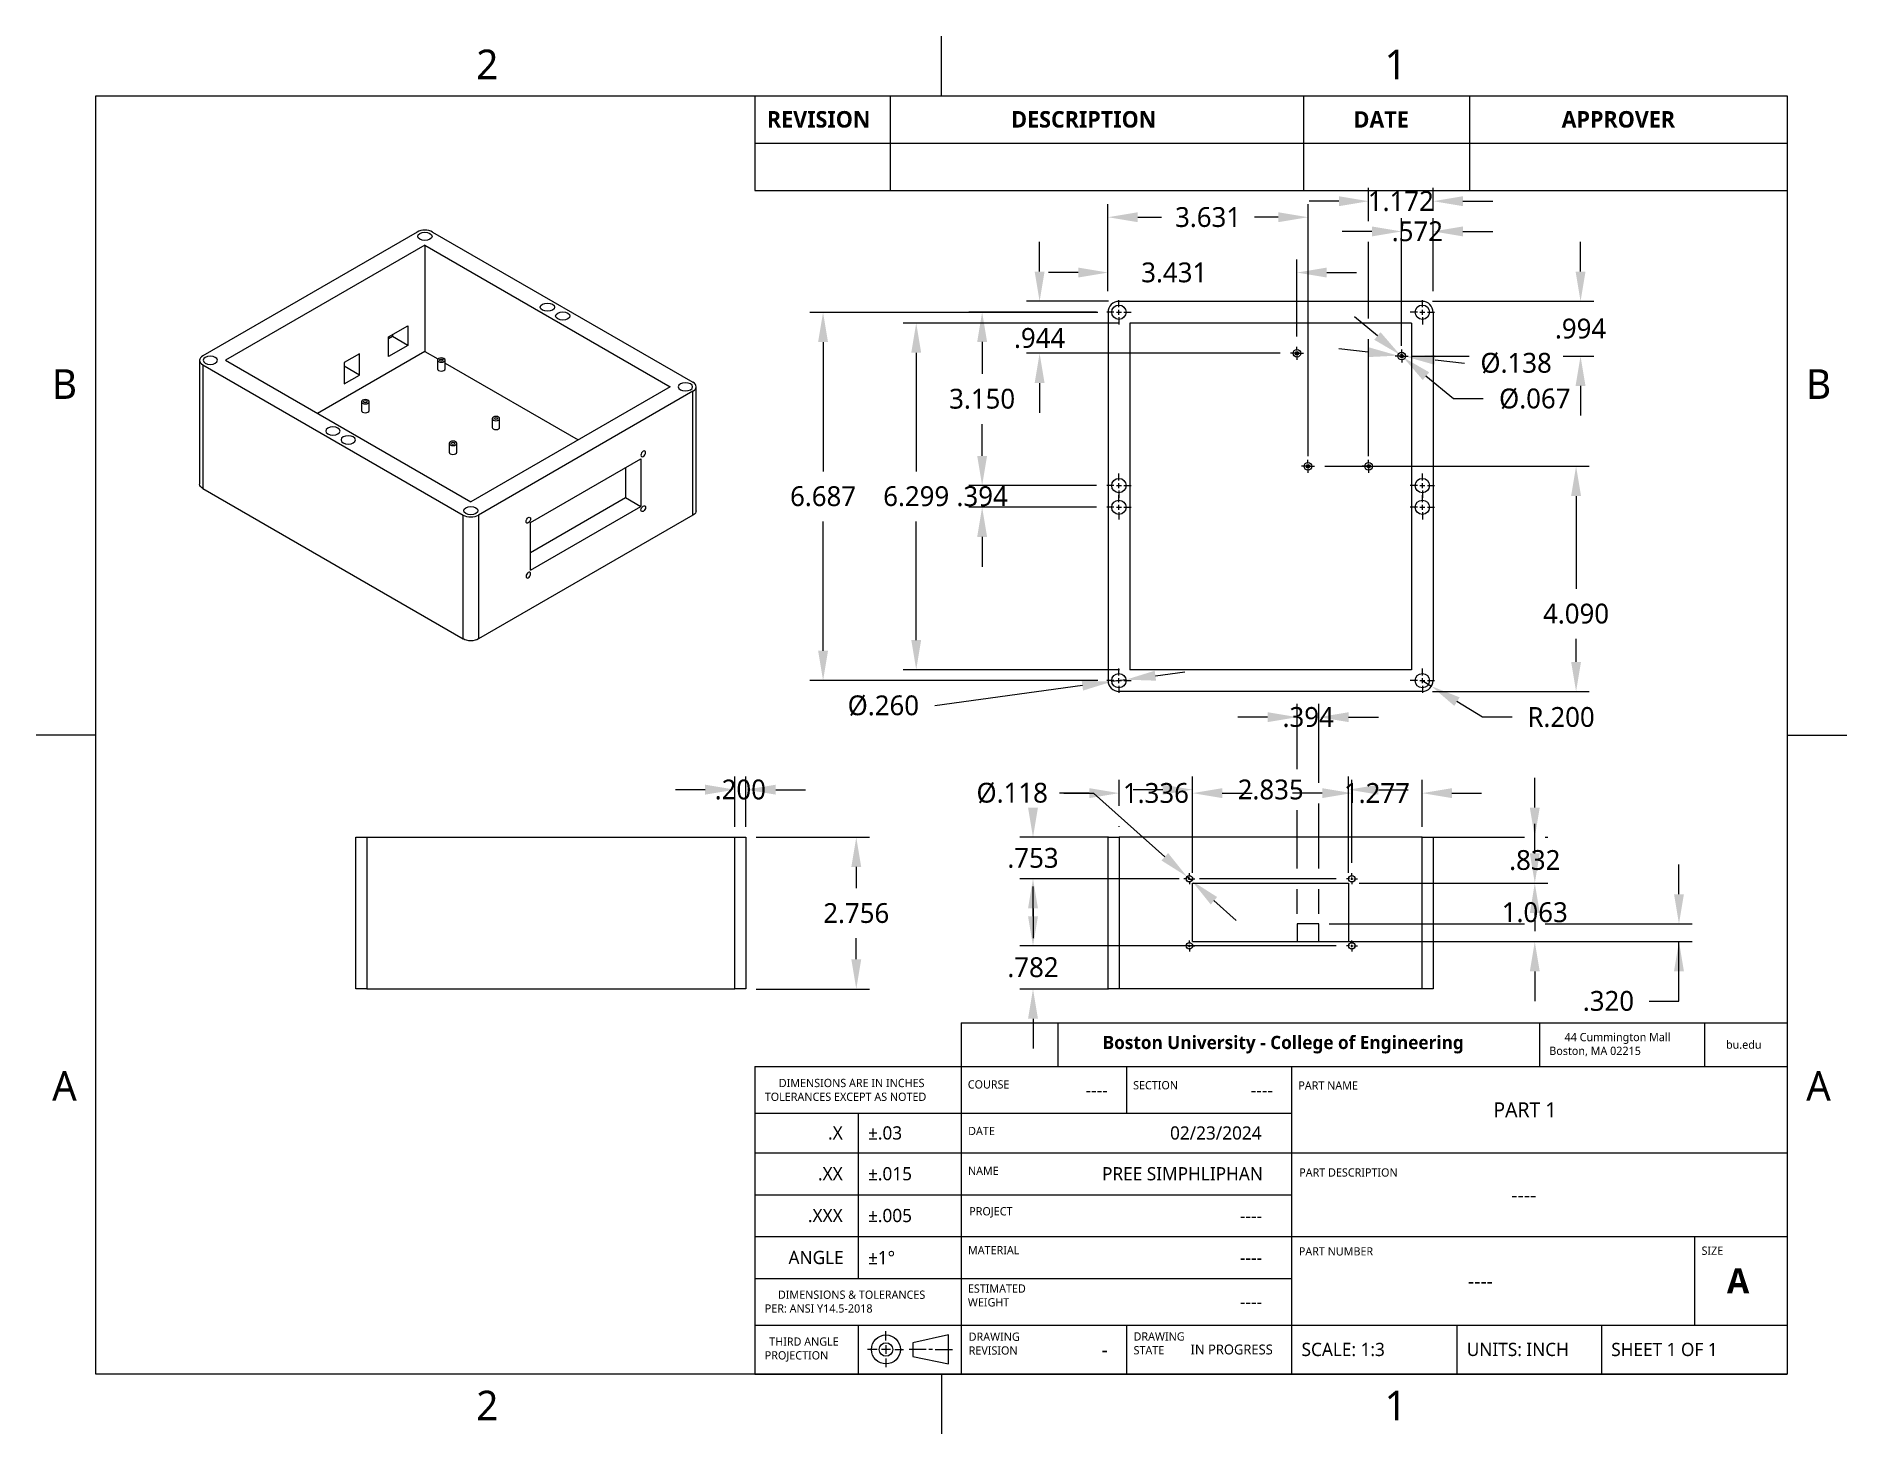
# Model space of a CAD drawing. Extents: x 0 to 11, y 0 to 8.5.
import ezdxf

# ---------------------------------------------------------------- set-up
doc = ezdxf.new("R2010")
doc.units = 0
doc.header["$LTSCALE"] = 0.5
doc.header["$MEASUREMENT"] = 0
doc.header["$PDMODE"] = 33
doc.header["$PDSIZE"] = 0.03937
doc.linetypes.add('CENTER', pattern=[0.72, 0.45, -0.09, 0.09, -0.09])
doc.layers.get('DEFPOINTS').update_dxf_attribs({"linetype": 'CONTINUOUS'})
for name, color, linetype in [('ANNOTATION_TEXT', 7, 'CONTINUOUS'), ('BORDER_FRAME', 7, 'CONTINUOUS'), ('BORDER_ZONES', 7, 'CONTINUOUS'), ('CENTERMARKS', 7, 'CONTINUOUS'), ('TABLES', 7, 'CONTINUOUS'), ('TANGENT_LINES', 7, 'CONTINUOUS'), ('TITLE_BLOCK', 7, 'CONTINUOUS'), ('VISIBLE', 7, 'CONTINUOUS')]:
    doc.layers.add(name, color=color, linetype=linetype)
doc.styles.add('ONSHAPE-CUSTOM-STYLE-NOTE_', font='NotoSans-Regular.ttf')
doc.styles.add('ONSHAPE-STANDARD', font='NotoSans-Regular.ttf')
doc.styles.add('ONSHAPE-STANDARD-DIMENSION', font='')
doc.styles.add('ONSHAPE-STANDARD-TABLE-DAT', font='NotoSans-Regular.ttf')
doc.styles.get('ONSHAPE-STANDARD-DIMENSION').set_extended_font_data('Noto Sans')
doc.dimstyles.new('ONSHAPE-STANDARD$0', dxfattribs={"dimtxt": 0.12, "dimasz": 0.18, "dimexe": 0.08, "dimexo": 0.0625, "dimgap": 0.09, "dimtad": 0, "dimtih": 1, "dimtoh": 1, "dimdec": 3, "dimzin": 7, "dimtxsty": 'ONSHAPE-STANDARD-DIMENSION', "dimcen": 0.09, "dimclrd": 7, "dimclre": 7, "dimclrt": 7, "dimadec": 1, "dimazin": 3, "dimtfac": 1, "dimtdec": 3, "dimtofl": 0, "dimtmove": 0, "dimatfit": 3, "dimtolj": 1, "dimtzin": 7})
doc.dimstyles.new('ONSHAPE-STANDARD$3', dxfattribs={"dimtxt": 0.12, "dimasz": 0.18, "dimexe": 0.08, "dimexo": 0.0625, "dimgap": 0.09, "dimtad": 0, "dimtih": 1, "dimtoh": 1, "dimdec": 3, "dimzin": 7, "dimtxsty": 'ONSHAPE-STANDARD-DIMENSION', "dimcen": 0, "dimclrd": 7, "dimclre": 7, "dimclrt": 7, "dimadec": 1, "dimazin": 3, "dimtfac": 1, "dimtdec": 3, "dimtofl": 0, "dimtmove": 0, "dimatfit": 3, "dimtolj": 1, "dimtzin": 7})
doc.dimstyles.new('ONSHAPE-STANDARD$4', dxfattribs={"dimtxt": 0.12, "dimasz": 0.18, "dimexe": 0.08, "dimexo": 0.0625, "dimgap": 0.09, "dimtad": 0, "dimtih": 1, "dimtoh": 1, "dimdec": 3, "dimzin": 7, "dimtxsty": 'ONSHAPE-STANDARD-DIMENSION', "dimcen": 0, "dimclrd": 7, "dimclre": 7, "dimclrt": 7, "dimadec": 1, "dimazin": 3, "dimtfac": 1, "dimtdec": 3, "dimtofl": 0, "dimtmove": 0, "dimatfit": 3, "dimtolj": 1, "dimtzin": 7})

msp = doc.modelspace()

# ---------------------------------------------------------------- texts
at = {"layer": 'BORDER_ZONES', "char_height": 0.18, "attachment_point": 5, "style": 'ONSHAPE-STANDARD'}
for s, insert in [('2', (2.769, 8.31)), ('1', (8.269, 8.31)), ('B', (0.209, 6.375)), ('B', (10.829, 6.375)), ('A', (0.209, 2.125)), ('A', (10.829, 2.125)), ('2', (2.769, 0.19)), ('1', (8.269, 0.19))]:
    msp.add_mtext(s, dxfattribs=dict(at, insert=insert))
at = {"layer": 'TITLE_BLOCK', "char_height": 0.05, "attachment_point": 1}
for s, insert, width, style in [('COURSE', (5.67807, 2.15956), 0.2615463, 'ONSHAPE-STANDARD'), ('SECTION', (6.6792, 2.15439), 0.305927, 'ONSHAPE-STANDARD'), ('PART NAME', (7.67929, 2.15296), 0.4019454, 'ONSHAPE-STANDARD'), ('DATE', (5.68024, 1.87749), 0.1947899, 'ONSHAPE-STANDARD'), ('NAME', (5.6793, 1.63681), 0.4177929, 'ONSHAPE-STANDARD'), ('PART DESCRIPTION', (7.68474, 1.62628), 0.6889492, 'ONSHAPE-STANDARD'), ('PROJECT', (5.68689, 1.39125), 0.2079157, 'ONSHAPE-STANDARD'), ('MATERIAL', (5.67935, 1.15616), 0.346138, 'ONSHAPE-STANDARD'), ('PART NUMBER', (7.68249, 1.14855), 0.5400179, 'ONSHAPE-STANDARD'), ('SIZE', (10.12056, 1.15257), 0.4177929, 'ONSHAPE-STANDARD'), ('ESTIMATED\\PWEIGHT', (5.67865, 0.92333), 0.4177929, 'ONSHAPE-CUSTOM-STYLE-NOTE_'), ('DRAWING REVISION', (5.68364, 0.63186), 0.4177929, 'ONSHAPE-STANDARD'), ('DRAWING\\PSTATE', (6.68173, 0.63333), 0.2148576, 'ONSHAPE-STANDARD')]:
    msp.add_mtext(s, dxfattribs=dict(at, insert=insert, width=width, style=style))

# ---------------------------------------------------------------- blocks, each defined once
blk = doc.blocks.new('*T1')
at = {"layer": 'TITLE_BLOCK', "linetype": 'BYBLOCK'}
for p, q in [((0, 0), (6.25, 0)), ((0, 0), (0, -1.862)), ((1.25, 0), (1.25, -1.862)), ((2.25, 0), (2.25, -0.282)), ((3.25, 0), (3.25, -0.522)), ((6.25, 0), (6.25, -1.862)), ((0, -0.282), (3.25, -0.282)), ((0.625, -0.282), (0.625, -1.282)), ((0, -0.522), (6.25, -0.522)), ((3.25, -0.522), (3.25, -1.029)), ((0, -0.776), (3.25, -0.776)), ((0, -1.029), (6.25, -1.029)), ((3.25, -1.029), (3.25, -1.565)), ((5.688, -1.029), (5.688, -1.565)), ((0, -1.282), (3.25, -1.282)), ((0, -1.565), (6.25, -1.565)), ((0.625, -1.565), (0.625, -1.862)), ((2.25, -1.565), (2.25, -1.862)), ((3.25, -1.565), (3.25, -1.862)), ((4.25, -1.565), (4.25, -1.862)), ((5.125, -1.565), (5.125, -1.862)), ((0, -1.862), (6.25, -1.862))]:
    blk.add_line(p, q, dxfattribs=at)
at = {"layer": 'TITLE_BLOCK', "attachment_point": 4, "style": 'ONSHAPE-STANDARD-TABLE-DAT'}
for s, insert, char_height, width in [('{\\fNoto Sans|b0|i0|c0|p0;\\W5.01109; }DIMENSIONS ARE IN INCHES {\\fNoto Sans|b0|i0|c0|p0;\\W5.01109; }TOLERANCES EXCEPT AS NOTED', (0.06, -0.141), 0.05, 1.13), ('{\\fNoto Sans|b0|i0|c0|p0;\\W8.51692;   }----', (1.31, -0.141), 0.08, 0.88), ('{\\fNoto Sans|b0|i0|c0|p0;\\W8.51692;   }----', (2.31, -0.141), 0.08, 0.88), ('{\\fNoto Sans|b0|i0|c0|p0;\\W9.52702;    }PART 1', (3.31, -0.261), 0.09, 2.88), ('{\\fNoto Sans|b0|i0|c0|p0;\\W7.07307;  }.X', (0.06, -0.402), 0.08, 0.505), ('±.03', (0.685, -0.402), 0.08, 0.505), ('{\\fNoto Sans|b0|i0|c0|p0;\\W8.88609;     }02/23/2024', (1.31, -0.402), 0.08, 1.88), ('{\\fNoto Sans|b0|i0|c0|p0;\\W5.94525;  }.XX', (0.06, -0.649), 0.08, 0.505), ('±.015', (0.685, -0.649), 0.08, 0.505), ('{\\fNoto Sans|b0|i0|c0|p0;\\W9.74373;   }PREE SIMPHLIPHAN', (1.31, -0.649), 0.08, 1.88), ('{\\fNoto Sans|b0|i0|c0|p0;\\W9.63487; }.XXX', (0.06, -0.902), 0.08, 0.505), ('±.005', (0.685, -0.902), 0.08, 0.505), ('{\\fNoto Sans|b0|i0|c0|p0;\\W8.33440;     }----', (3.31, -0.776), 0.09, 2.88), ('{\\fNoto Sans|b0|i0|c0|p0;\\W8.57760;       }----', (1.31, -0.902), 0.08, 1.88), ('{\\fNoto Sans|b0|i0|c0|p0;\\W5.30404; }ANGLE', (0.06, -1.156), 0.08, 0.505), ('±1°', (0.685, -1.156), 0.08, 0.505), ('{\\fNoto Sans|b0|i0|c0|p0;\\W8.57760;       }----', (1.31, -1.156), 0.08, 1.88), ('{\\fNoto Sans|b0|i0|c0|p0;\\W8.26222;    }----', (3.31, -1.297), 0.09, 2.3175), ('{\\fNoto Sans|b1|i0|c0|p0;\\W2.72331; }{\\fNoto Sans|b1|i0|c0|p0;A}', (5.747, -1.297), 0.15, 0.4425), ('{\\fNoto Sans|b0|i0|c0|p0;\\W4.71410; }DIMENSIONS & TOLERANCES   {\\fNoto Sans|b0|i0|c0|p0;\\W4.71410; }PER: ANSI Y14.5-2018', (0.06, -1.423), 0.05, 1.13), ('{\\fNoto Sans|b0|i0|c0|p0;\\W8.57760;       }----', (1.31, -1.423), 0.08, 1.88), ('{\\fNoto Sans|b0|i0|c0|p0;\\W1.60695; }THIRD ANGLE {\\fNoto Sans|b0|i0|c0|p0;\\W1.60695; }PROJECTION', (0.06, -1.713), 0.05, 0.505), ('{\\fNoto Sans|b0|i0|c0|p0;\\W8.63144;   }-', (1.31, -1.713), 0.09, 0.88), ('{\\fNoto Sans|b0|i0|c0|p0;\\W8.06454;  }IN PROGRESS', (2.31, -1.713), 0.06, 0.88), ('SCALE: 1:3', (3.31, -1.713), 0.08, 0.88), ('UNITS: INCH', (4.31, -1.713), 0.08, 0.755), ('SHEET 1 OF 1', (5.185, -1.713), 0.08, 1.005)]:
    blk.add_mtext(s, dxfattribs=dict(at, insert=insert, char_height=char_height, width=width))
blk = doc.blocks.new('*T2')
at = {"layer": 'TITLE_BLOCK', "linetype": 'BYBLOCK'}
for p, q in [((0, 0), (5, 0)), ((0, 0), (0, -0.266)), ((0.585, 0), (0.585, -0.266)), ((3.5, 0), (3.5, -0.266)), ((4.5, 0), (4.5, -0.266)), ((5, 0), (5, -0.266)), ((0, -0.266), (5, -0.266))]:
    blk.add_line(p, q, dxfattribs=at)
at = {"layer": 'TITLE_BLOCK', "attachment_point": 4, "style": 'ONSHAPE-STANDARD-TABLE-DAT'}
for s, insert, char_height, width in [('{\\fNoto Sans|b1|i0|c0|p0;\\W7.76433; }{\\fNoto Sans|b1|i0|c0|p0;Boston University - College of Engineering}', (0.645, -0.133), 0.08, 2.795), ('{\\fNoto Sans|b0|i0|c0|p0;\\W5.45188; }44 Cummington Mall {\\fNoto Sans|b0|i0|c0|p0;\\W5.45188; }Boston, MA 02215', (3.56, -0.133), 0.05, 0.88), ('{\\fNoto Sans|b0|i0|c0|p0;\\W4.12669; }bu.edu', (4.56, -0.133), 0.05, 0.38), ('{\\fNoto Sans|b1|i0|c0|p0;\\W8.01950;  }{\\fNoto Sans|b1|i0|c0|p0;   }', (0.06, -0.133), 0.08, 0.465)]:
    blk.add_mtext(s, dxfattribs=dict(at, insert=insert, char_height=char_height, width=width))
blk = doc.blocks.new('*T3')
at = {"layer": 'TABLES', "color": 0, "linetype": 'BYBLOCK'}
for p, q in [((0, 0), (6.25, 0)), ((0, 0), (0, -0.573)), ((0.819, 0), (0.819, -0.573)), ((3.321, 0), (3.321, -0.573)), ((4.326, 0), (4.326, -0.573)), ((6.25, 0), (6.25, -0.573)), ((0, -0.287), (6.25, -0.287)), ((0, -0.573), (6.25, -0.573))]:
    blk.add_line(p, q, dxfattribs=at)
at = {"layer": 'TABLES', "color": 0, "char_height": 0.1, "attachment_point": 4, "style": 'ONSHAPE-STANDARD-TABLE-DAT'}
for s, insert, width in [('{\\fNoto Sans|b1|i0|c0|p0;\\W0.38567; }{\\fNoto Sans|b1|i0|c0|p0;REVISION}', (0.06, -0.143), 0.69941), ('{\\fNoto Sans|b1|i0|c0|p0;\\W9.93595;  }{\\fNoto Sans|b1|i0|c0|p0;DESCRIPTION}', (0.879, -0.143), 2.38166), ('{\\fNoto Sans|b1|i0|c0|p0;\\W7.19404; }{\\fNoto Sans|b1|i0|c0|p0;DATE}', (3.381, -0.143), 0.88484), ('{\\fNoto Sans|b1|i0|c0|p0;\\W7.36235;  }{\\fNoto Sans|b1|i0|c0|p0;APPROVER}', (4.386, -0.143), 1.80409)]:
    blk.add_mtext(s, dxfattribs=dict(at, insert=insert, width=width))
blk = doc.blocks.new('*D4')
at = {"layer": 'ANNOTATION_TEXT', "color": 7}
for p, q in [((4.397, 3.631), (5.083, 3.631)), ((5.003, 3.451), (5.003, 3.323)), ((5.003, 2.892), (5.003, 3.02)), ((4.397, 2.712), (5.083, 2.712))]:
    blk.add_line(p, q, dxfattribs=at)
for points in [[(5.033, 3.451), (4.973, 3.451), (5.003, 3.631)], [(4.973, 2.892), (5.033, 2.892), (5.003, 2.712)]]:
    blk.add_solid(points, dxfattribs=at)
at = {"layer": 'DEFPOINTS', "color": 0}
for p in [(4.335, 3.631), (4.335, 2.712), (5.003, 2.712)]:
    blk.add_point(p, dxfattribs=at)
at = {"layer": 'ANNOTATION_TEXT', "color": 7, "insert": (5.003, 3.171), "char_height": 0.12, "attachment_point": 5, "style": 'ONSHAPE-STANDARD-DIMENSION'}
blk.add_mtext('\\A1;2.756', dxfattribs=at)
blk = doc.blocks.new('*D5')
at = {"layer": 'ANNOTATION_TEXT', "color": 7}
for p, q in [((4.268, 3.693), (4.268, 3.999)), ((4.335, 3.693), (4.335, 3.999)), ((4.088, 3.919), (3.908, 3.919)), ((4.515, 3.919), (4.695, 3.919))]:
    blk.add_line(p, q, dxfattribs=at)
for points in [[(4.088, 3.889), (4.088, 3.949), (4.268, 3.919)], [(4.515, 3.949), (4.515, 3.889), (4.335, 3.919)]]:
    blk.add_solid(points, dxfattribs=at)
at = {"layer": 'DEFPOINTS', "color": 0}
for p in [(4.335, 3.919), (4.268, 3.631), (4.335, 3.631)]:
    blk.add_point(p, dxfattribs=at)
at = {"layer": 'ANNOTATION_TEXT', "color": 7, "insert": (4.301, 3.919), "char_height": 0.12, "attachment_point": 5, "style": 'ONSHAPE-STANDARD-DIMENSION'}
blk.add_mtext('\\A1;.200', dxfattribs=at)
blk = doc.blocks.new('*D6')
at = {"layer": 'ANNOTATION_TEXT', "color": 7}
for p, q in [((6.465, 6.809), (4.722, 6.809)), ((4.802, 6.629), (4.802, 5.846)), ((4.802, 4.76), (4.802, 5.543)), ((6.465, 4.58), (4.722, 4.58))]:
    blk.add_line(p, q, dxfattribs=at)
for points in [[(4.832, 6.629), (4.772, 6.629), (4.802, 6.809)], [(4.772, 4.76), (4.832, 4.76), (4.802, 4.58)]]:
    blk.add_solid(points, dxfattribs=at)
at = {"layer": 'DEFPOINTS', "color": 0}
for p in [(6.527, 6.809), (4.802, 4.58), (6.527, 4.58)]:
    blk.add_point(p, dxfattribs=at)
at = {"layer": 'ANNOTATION_TEXT', "color": 7, "insert": (4.802, 5.695), "char_height": 0.12, "attachment_point": 5, "style": 'ONSHAPE-STANDARD-DIMENSION'}
blk.add_mtext('\\A1;6.687', dxfattribs=at)
blk = doc.blocks.new('*D7')
at = {"layer": 'ANNOTATION_TEXT', "color": 7}
for p, q in [((6.596, 6.744), (5.286, 6.744)), ((5.366, 6.564), (5.366, 5.846)), ((5.366, 4.825), (5.366, 5.543)), ((6.596, 4.645), (5.286, 4.645))]:
    blk.add_line(p, q, dxfattribs=at)
for points in [[(5.396, 6.564), (5.336, 6.564), (5.366, 6.744)], [(5.336, 4.825), (5.396, 4.825), (5.366, 4.645)]]:
    blk.add_solid(points, dxfattribs=at)
at = {"layer": 'DEFPOINTS', "color": 0}
for p in [(6.659, 6.744), (5.366, 4.645), (6.659, 4.645)]:
    blk.add_point(p, dxfattribs=at)
at = {"layer": 'ANNOTATION_TEXT', "color": 7, "insert": (5.366, 5.695), "char_height": 0.12, "attachment_point": 5, "style": 'ONSHAPE-STANDARD-DIMENSION'}
blk.add_mtext('\\A1;6.299', dxfattribs=at)
blk = doc.blocks.new('*D8')
at = {"layer": 'ANNOTATION_TEXT', "color": 7}
for p, q in [((6.814, 4.609), (6.993, 4.633)), ((6.372, 4.549), (5.479, 4.427)), ((6.636, 4.585), (6.55, 4.573))]:
    blk.add_line(p, q, dxfattribs=at)
for points in [[(6.81, 4.639), (6.818, 4.579), (6.636, 4.585)], [(6.376, 4.519), (6.368, 4.579), (6.55, 4.573)]]:
    blk.add_solid(points, dxfattribs=at)
at = {"layer": 'DEFPOINTS', "color": 0}
for p in [(6.55, 4.573), (6.636, 4.585)]:
    blk.add_point(p, dxfattribs=at)
at = {"layer": 'ANNOTATION_TEXT', "color": 7, "insert": (5.167, 4.427), "char_height": 0.12, "attachment_point": 5, "style": 'ONSHAPE-STANDARD-DIMENSION'}
blk.add_mtext('\\A1;%%c.260', dxfattribs=at)
blk = doc.blocks.new('*D9')
at = {"layer": 'ANNOTATION_TEXT', "color": 7}
for p, q in [((5.765, 5.94), (5.765, 6.12)), ((6.457, 5.76), (5.685, 5.76)), ((6.457, 5.629), (5.685, 5.629)), ((5.765, 5.449), (5.765, 5.269))]:
    blk.add_line(p, q, dxfattribs=at)
for points in [[(5.735, 5.94), (5.795, 5.94), (5.765, 5.76)], [(5.795, 5.449), (5.735, 5.449), (5.765, 5.629)]]:
    blk.add_solid(points, dxfattribs=at)
at = {"layer": 'DEFPOINTS', "color": 0}
for p in [(6.519, 5.76), (5.765, 5.629), (6.519, 5.629)]:
    blk.add_point(p, dxfattribs=at)
at = {"layer": 'ANNOTATION_TEXT', "color": 7, "insert": (5.765, 5.695), "char_height": 0.12, "attachment_point": 5, "style": 'ONSHAPE-STANDARD-DIMENSION'}
blk.add_mtext('\\A1;.394', dxfattribs=at)
blk = doc.blocks.new('*D10')
at = {"layer": 'ANNOTATION_TEXT', "color": 7}
for p, q in [((6.457, 6.81), (5.685, 6.81)), ((5.765, 6.63), (5.765, 6.437)), ((5.765, 5.94), (5.765, 6.133)), ((6.457, 5.76), (5.685, 5.76))]:
    blk.add_line(p, q, dxfattribs=at)
for points in [[(5.795, 6.63), (5.735, 6.63), (5.765, 6.81)], [(5.735, 5.94), (5.795, 5.94), (5.765, 5.76)]]:
    blk.add_solid(points, dxfattribs=at)
at = {"layer": 'DEFPOINTS', "color": 0}
for p in [(6.519, 6.81), (5.765, 5.76), (6.519, 5.76)]:
    blk.add_point(p, dxfattribs=at)
at = {"layer": 'ANNOTATION_TEXT', "color": 7, "insert": (5.765, 6.285), "char_height": 0.12, "attachment_point": 5, "style": 'ONSHAPE-STANDARD-DIMENSION'}
blk.add_mtext('\\A1;3.150', dxfattribs=at)
blk = doc.blocks.new('*D11')
at = {"layer": 'ANNOTATION_TEXT', "color": 7}
for p, q in [((8.429, 4.58), (8.486, 4.545)), ((8.794, 4.358), (8.64, 4.452)), ((8.974, 4.358), (8.794, 4.358))]:
    blk.add_line(p, q, dxfattribs=at)
blk.add_solid([(8.656, 4.478), (8.624, 4.426), (8.486, 4.545)], dxfattribs=at)
at = {"layer": 'DEFPOINTS', "color": 0}
for p in [(8.429, 4.58), (8.486, 4.545)]:
    blk.add_point(p, dxfattribs=at)
at = {"layer": 'ANNOTATION_TEXT', "color": 7, "insert": (9.27, 4.358), "char_height": 0.12, "attachment_point": 5, "style": 'ONSHAPE-STANDARD-DIMENSION'}
blk.add_mtext('\\A1;R.200', dxfattribs=at)
blk = doc.blocks.new('*D12')
at = {"layer": 'ANNOTATION_TEXT', "color": 7}
for p, q in [((8.103, 6.567), (7.925, 6.588)), ((8.282, 6.547), (8.328, 6.542)), ((8.507, 6.521), (8.686, 6.501))]:
    blk.add_line(p, q, dxfattribs=at)
for points in [[(8.1, 6.538), (8.107, 6.597), (8.282, 6.547)], [(8.51, 6.551), (8.503, 6.492), (8.328, 6.542)]]:
    blk.add_solid(points, dxfattribs=at)
at = {"layer": 'DEFPOINTS', "color": 0}
for p in [(8.282, 6.547), (8.328, 6.542)]:
    blk.add_point(p, dxfattribs=at)
at = {"layer": 'ANNOTATION_TEXT', "color": 7, "insert": (8.998, 6.501), "char_height": 0.12, "attachment_point": 5, "style": 'ONSHAPE-STANDARD-DIMENSION'}
blk.add_mtext('\\A1;%%c.138', dxfattribs=at)
blk = doc.blocks.new('*D13')
at = {"layer": 'ANNOTATION_TEXT', "color": 7}
for p, q in [((8.158, 6.666), (8.019, 6.781)), ((8.619, 6.285), (8.452, 6.423)), ((8.799, 6.285), (8.619, 6.285))]:
    blk.add_line(p, q, dxfattribs=at)
for points in [[(8.139, 6.643), (8.177, 6.689), (8.296, 6.551)], [(8.472, 6.446), (8.433, 6.399), (8.314, 6.537)]]:
    blk.add_solid(points, dxfattribs=at)
at = {"layer": 'DEFPOINTS', "color": 0}
for p in [(8.296, 6.551), (8.314, 6.537)]:
    blk.add_point(p, dxfattribs=at)
at = {"layer": 'ANNOTATION_TEXT', "color": 7, "insert": (9.111, 6.285), "char_height": 0.12, "attachment_point": 5, "style": 'ONSHAPE-STANDARD-DIMENSION'}
blk.add_mtext('\\A1;%%c.067', dxfattribs=at)
blk = doc.blocks.new('*D14')
at = {"layer": 'ANNOTATION_TEXT', "color": 7}
for p, q in [((6.113, 7.056), (6.113, 7.236)), ((6.531, 6.876), (6.033, 6.876)), ((7.569, 6.561), (6.033, 6.561)), ((6.113, 6.381), (6.113, 6.201))]:
    blk.add_line(p, q, dxfattribs=at)
for points in [[(6.083, 7.056), (6.143, 7.056), (6.113, 6.876)], [(6.143, 6.381), (6.083, 6.381), (6.113, 6.561)]]:
    blk.add_solid(points, dxfattribs=at)
at = {"layer": 'DEFPOINTS', "color": 0}
for p in [(6.113, 6.876), (6.594, 6.876), (7.632, 6.561)]:
    blk.add_point(p, dxfattribs=at)
at = {"layer": 'ANNOTATION_TEXT', "color": 7, "insert": (6.113, 6.653), "char_height": 0.12, "attachment_point": 5, "style": 'ONSHAPE-STANDARD-DIMENSION'}
blk.add_mtext('\\A1;.944', dxfattribs=at)
blk = doc.blocks.new('*D15')
at = {"layer": 'ANNOTATION_TEXT', "color": 7}
for p, q in [((6.527, 6.938), (6.527, 7.13)), ((7.671, 6.663), (7.671, 7.13)), ((6.347, 7.05), (6.167, 7.05)), ((7.851, 7.05), (8.031, 7.05))]:
    blk.add_line(p, q, dxfattribs=at)
for points in [[(6.347, 7.02), (6.347, 7.08), (6.527, 7.05)], [(7.851, 7.08), (7.851, 7.02), (7.671, 7.05)]]:
    blk.add_solid(points, dxfattribs=at)
at = {"layer": 'DEFPOINTS', "color": 0}
for p in [(6.527, 7.05), (6.527, 6.809), (7.671, 6.6)]:
    blk.add_point(p, dxfattribs=at)
at = {"layer": 'ANNOTATION_TEXT', "color": 7, "insert": (6.928, 7.05), "char_height": 0.12, "attachment_point": 5, "style": 'ONSHAPE-STANDARD-DIMENSION'}
blk.add_mtext('\\A1;3.431', dxfattribs=at)
blk = doc.blocks.new('*D16')
at = {"layer": 'ANNOTATION_TEXT', "color": 7}
for p, q in [((9.388, 7.056), (9.388, 7.236)), ((8.492, 6.876), (9.468, 6.876)), ((8.368, 6.544), (8.713, 6.544)), ((9.282, 6.544), (9.468, 6.544)), ((9.388, 6.364), (9.388, 6.184))]:
    blk.add_line(p, q, dxfattribs=at)
for points in [[(9.358, 7.056), (9.418, 7.056), (9.388, 6.876)], [(9.418, 6.364), (9.358, 6.364), (9.388, 6.544)]]:
    blk.add_solid(points, dxfattribs=at)
at = {"layer": 'DEFPOINTS', "color": 0}
for p in [(8.429, 6.876), (9.388, 6.876), (8.305, 6.544)]:
    blk.add_point(p, dxfattribs=at)
at = {"layer": 'ANNOTATION_TEXT', "color": 7, "insert": (9.388, 6.71), "char_height": 0.12, "attachment_point": 5, "style": 'ONSHAPE-STANDARD-DIMENSION'}
blk.add_mtext('\\A1;.994', dxfattribs=at)
blk = doc.blocks.new('*D17')
at = {"layer": 'ANNOTATION_TEXT', "color": 7}
for p, q in [((8.305, 6.607), (8.305, 7.379)), ((8.496, 6.938), (8.496, 7.379)), ((8.125, 7.299), (7.945, 7.299)), ((8.676, 7.299), (8.856, 7.299))]:
    blk.add_line(p, q, dxfattribs=at)
for points in [[(8.125, 7.269), (8.125, 7.329), (8.305, 7.299)], [(8.676, 7.329), (8.676, 7.269), (8.496, 7.299)]]:
    blk.add_solid(points, dxfattribs=at)
at = {"layer": 'DEFPOINTS', "color": 0}
for p in [(8.496, 7.299), (8.496, 6.809), (8.305, 6.544)]:
    blk.add_point(p, dxfattribs=at)
at = {"layer": 'ANNOTATION_TEXT', "color": 7, "insert": (8.4, 7.299), "char_height": 0.12, "attachment_point": 5, "style": 'ONSHAPE-STANDARD-DIMENSION'}
blk.add_mtext('\\A1;.572', dxfattribs=at)
blk = doc.blocks.new('*D18')
at = {"layer": 'ANNOTATION_TEXT', "color": 7}
for p, q in [((7.925, 7.482), (7.745, 7.482)), ((8.105, 7.362), (8.105, 7.562)), ((8.496, 7.424), (8.496, 7.562)), ((8.676, 7.482), (8.856, 7.482)), ((8.105, 6.772), (8.105, 7.237)), ((8.496, 6.938), (8.496, 7.176)), ((8.105, 5.939), (8.105, 6.647))]:
    blk.add_line(p, q, dxfattribs=at)
for points in [[(7.925, 7.452), (7.925, 7.512), (8.105, 7.482)], [(8.676, 7.512), (8.676, 7.452), (8.496, 7.482)]]:
    blk.add_solid(points, dxfattribs=at)
at = {"layer": 'DEFPOINTS', "color": 0}
for p in [(8.496, 7.482), (8.496, 6.809), (8.105, 5.877)]:
    blk.add_point(p, dxfattribs=at)
at = {"layer": 'ANNOTATION_TEXT', "color": 7, "insert": (8.3, 7.482), "char_height": 0.12, "attachment_point": 5, "style": 'ONSHAPE-STANDARD-DIMENSION'}
blk.add_mtext('\\A1;1.172', dxfattribs=at)
blk = doc.blocks.new('*D19')
at = {"layer": 'ANNOTATION_TEXT', "color": 7}
for p, q in [((6.527, 6.938), (6.527, 7.465)), ((7.738, 5.939), (7.738, 7.465)), ((6.707, 7.385), (6.851, 7.385)), ((7.558, 7.385), (7.414, 7.385))]:
    blk.add_line(p, q, dxfattribs=at)
for points in [[(6.707, 7.415), (6.707, 7.355), (6.527, 7.385)], [(7.558, 7.355), (7.558, 7.415), (7.738, 7.385)]]:
    blk.add_solid(points, dxfattribs=at)
at = {"layer": 'DEFPOINTS', "color": 0}
for p in [(6.527, 7.385), (6.527, 6.809), (7.738, 5.877)]:
    blk.add_point(p, dxfattribs=at)
at = {"layer": 'ANNOTATION_TEXT', "color": 7, "insert": (7.133, 7.385), "char_height": 0.12, "attachment_point": 5, "style": 'ONSHAPE-STANDARD-DIMENSION'}
blk.add_mtext('\\A1;3.631', dxfattribs=at)
blk = doc.blocks.new('*D20')
at = {"layer": 'ANNOTATION_TEXT', "color": 7}
for p, q in [((7.839, 5.877), (9.441, 5.877)), ((9.361, 5.697), (9.361, 5.136)), ((9.361, 4.693), (9.361, 4.832)), ((8.492, 4.513), (9.441, 4.513))]:
    blk.add_line(p, q, dxfattribs=at)
for points in [[(9.391, 5.697), (9.331, 5.697), (9.361, 5.877)], [(9.331, 4.693), (9.391, 4.693), (9.361, 4.513)]]:
    blk.add_solid(points, dxfattribs=at)
at = {"layer": 'DEFPOINTS', "color": 0}
for p in [(7.777, 5.877), (8.429, 4.513), (9.361, 4.513)]:
    blk.add_point(p, dxfattribs=at)
at = {"layer": 'ANNOTATION_TEXT', "color": 7, "insert": (9.361, 4.984), "char_height": 0.12, "attachment_point": 5, "style": 'ONSHAPE-STANDARD-DIMENSION'}
blk.add_mtext('\\A1;4.090', dxfattribs=at)
blk = doc.blocks.new('*D21')
at = {"layer": 'ANNOTATION_TEXT', "color": 7}
for p, q in [((7.039, 3.416), (7.039, 3.999)), ((7.984, 3.416), (7.984, 3.999)), ((6.859, 3.919), (6.679, 3.919)), ((8.164, 3.919), (8.344, 3.919))]:
    blk.add_line(p, q, dxfattribs=at)
for points in [[(6.859, 3.889), (6.859, 3.949), (7.039, 3.919)], [(8.164, 3.949), (8.164, 3.889), (7.984, 3.919)]]:
    blk.add_solid(points, dxfattribs=at)
at = {"layer": 'DEFPOINTS', "color": 0}
for p in [(7.984, 3.919), (7.039, 3.353), (7.984, 3.353)]:
    blk.add_point(p, dxfattribs=at)
at = {"layer": 'ANNOTATION_TEXT', "color": 7, "insert": (7.512, 3.919), "char_height": 0.12, "attachment_point": 5, "style": 'ONSHAPE-STANDARD-DIMENSION'}
blk.add_mtext('\\A1;2.835', dxfattribs=at)
blk = doc.blocks.new('*D22')
at = {"layer": 'ANNOTATION_TEXT', "color": 7}
for p, q in [((9.111, 3.533), (9.111, 3.713)), ((8.047, 3.353), (9.191, 3.353)), ((8.047, 2.999), (9.191, 2.999)), ((9.111, 2.819), (9.111, 2.639))]:
    blk.add_line(p, q, dxfattribs=at)
for points in [[(9.081, 3.533), (9.141, 3.533), (9.111, 3.353)], [(9.141, 2.819), (9.081, 2.819), (9.111, 2.999)]]:
    blk.add_solid(points, dxfattribs=at)
at = {"layer": 'DEFPOINTS', "color": 0}
for p in [(7.984, 3.353), (7.984, 2.999), (9.111, 2.999)]:
    blk.add_point(p, dxfattribs=at)
at = {"layer": 'ANNOTATION_TEXT', "color": 7, "insert": (9.111, 3.176), "char_height": 0.12, "attachment_point": 5, "style": 'ONSHAPE-STANDARD-DIMENSION'}
blk.add_mtext('\\A1;1.063', dxfattribs=at)
blk = doc.blocks.new('*D23')
at = {"layer": 'ANNOTATION_TEXT', "color": 7}
for p, q in [((6.259, 3.898), (6.439, 3.898)), ((6.439, 3.898), (6.871, 3.513)), ((7.034, 3.367), (7.005, 3.393)), ((7.168, 3.247), (7.303, 3.127))]:
    blk.add_line(p, q, dxfattribs=at)
for points in [[(6.851, 3.49), (6.891, 3.535), (7.005, 3.393)], [(7.188, 3.269), (7.149, 3.224), (7.034, 3.367)]]:
    blk.add_solid(points, dxfattribs=at)
at = {"layer": 'DEFPOINTS', "color": 0}
for p in [(7.005, 3.393), (7.034, 3.367)]:
    blk.add_point(p, dxfattribs=at)
at = {"layer": 'ANNOTATION_TEXT', "color": 7, "insert": (5.947, 3.898), "char_height": 0.12, "attachment_point": 5, "style": 'ONSHAPE-STANDARD-DIMENSION'}
blk.add_mtext('\\A1;%%c.118', dxfattribs=at)
blk = doc.blocks.new('*D24')
at = {"layer": 'ANNOTATION_TEXT', "color": 7}
for p, q in [((9.111, 3.811), (9.111, 3.991)), ((8.492, 3.631), (9.048, 3.631)), ((9.173, 3.631), (9.191, 3.631)), ((8.047, 3.353), (9.191, 3.353)), ((9.111, 3.173), (9.111, 3.062))]:
    blk.add_line(p, q, dxfattribs=at)
for points in [[(9.081, 3.811), (9.141, 3.811), (9.111, 3.631)], [(9.141, 3.173), (9.081, 3.173), (9.111, 3.353)]]:
    blk.add_solid(points, dxfattribs=at)
at = {"layer": 'DEFPOINTS', "color": 0}
for p in [(8.429, 3.631), (9.111, 3.631), (7.984, 3.353)]:
    blk.add_point(p, dxfattribs=at)
at = {"layer": 'ANNOTATION_TEXT', "color": 7, "insert": (9.111, 3.492), "char_height": 0.12, "attachment_point": 5, "style": 'ONSHAPE-STANDARD-DIMENSION'}
blk.add_mtext('\\A1;.832', dxfattribs=at)
blk = doc.blocks.new('*D25')
at = {"layer": 'ANNOTATION_TEXT', "color": 7}
for p, q in [((6.594, 3.822), (6.594, 3.978)), ((7.039, 3.416), (7.039, 3.978)), ((6.414, 3.898), (6.234, 3.898)), ((7.219, 3.898), (7.399, 3.898)), ((6.594, 3.693), (6.594, 3.697))]:
    blk.add_line(p, q, dxfattribs=at)
for points in [[(6.414, 3.868), (6.414, 3.928), (6.594, 3.898)], [(7.219, 3.928), (7.219, 3.868), (7.039, 3.898)]]:
    blk.add_solid(points, dxfattribs=at)
at = {"layer": 'DEFPOINTS', "color": 0}
for p in [(6.594, 3.898), (6.594, 3.631), (7.039, 3.353)]:
    blk.add_point(p, dxfattribs=at)
at = {"layer": 'ANNOTATION_TEXT', "color": 7, "insert": (6.817, 3.898), "char_height": 0.12, "attachment_point": 5, "style": 'ONSHAPE-STANDARD-DIMENSION'}
blk.add_mtext('\\A1;1.336', dxfattribs=at)
blk = doc.blocks.new('*D26')
at = {"layer": 'ANNOTATION_TEXT', "color": 7}
for p, q in [((6.531, 3.631), (5.993, 3.631)), ((6.957, 3.38), (5.993, 3.38)), ((7.908, 3.38), (7.082, 3.38)), ((6.073, 3.2), (6.073, 3.02))]:
    blk.add_line(p, q, dxfattribs=at)
for points in [[(6.043, 3.811), (6.103, 3.811), (6.073, 3.631)], [(6.103, 3.2), (6.043, 3.2), (6.073, 3.38)]]:
    blk.add_solid(points, dxfattribs=at)
at = {"layer": 'DEFPOINTS', "color": 0}
for p in [(6.073, 3.631), (6.594, 3.631), (7.97, 3.38)]:
    blk.add_point(p, dxfattribs=at)
at = {"layer": 'ANNOTATION_TEXT', "color": 7, "insert": (6.073, 3.505), "char_height": 0.12, "attachment_point": 5, "style": 'ONSHAPE-STANDARD-DIMENSION'}
blk.add_mtext('\\A1;.753', dxfattribs=at)
blk = doc.blocks.new('*D27')
at = {"layer": 'ANNOTATION_TEXT', "color": 7}
for p, q in [((8.004, 3.476), (8.004, 3.978)), ((8.429, 3.693), (8.429, 3.978)), ((7.824, 3.898), (7.644, 3.898)), ((8.609, 3.898), (8.789, 3.898))]:
    blk.add_line(p, q, dxfattribs=at)
for points in [[(7.824, 3.868), (7.824, 3.928), (8.004, 3.898)], [(8.609, 3.928), (8.609, 3.868), (8.429, 3.898)]]:
    blk.add_solid(points, dxfattribs=at)
at = {"layer": 'DEFPOINTS', "color": 0}
for p in [(8.004, 3.898), (8.429, 3.631), (8.004, 3.413)]:
    blk.add_point(p, dxfattribs=at)
at = {"layer": 'ANNOTATION_TEXT', "color": 7, "insert": (8.155, 3.898), "char_height": 0.12, "attachment_point": 5, "style": 'ONSHAPE-STANDARD-DIMENSION'}
blk.add_mtext('\\A1;1.277', dxfattribs=at)
blk = doc.blocks.new('*D28')
at = {"layer": 'ANNOTATION_TEXT', "color": 7}
for p, q in [((6.073, 3.153), (6.073, 3.333)), ((7.908, 2.973), (5.993, 2.973)), ((6.531, 2.712), (5.993, 2.712)), ((6.073, 2.532), (6.073, 2.352))]:
    blk.add_line(p, q, dxfattribs=at)
for points in [[(6.043, 3.153), (6.103, 3.153), (6.073, 2.973)], [(6.103, 2.532), (6.043, 2.532), (6.073, 2.712)]]:
    blk.add_solid(points, dxfattribs=at)
at = {"layer": 'DEFPOINTS', "color": 0}
for p in [(7.97, 2.973), (6.073, 2.712), (6.594, 2.712)]:
    blk.add_point(p, dxfattribs=at)
at = {"layer": 'ANNOTATION_TEXT', "color": 7, "insert": (6.073, 2.843), "char_height": 0.12, "attachment_point": 5, "style": 'ONSHAPE-STANDARD-DIMENSION'}
blk.add_mtext('\\A1;.782', dxfattribs=at)
blk = doc.blocks.new('*D29')
at = {"layer": 'ANNOTATION_TEXT', "color": 7}
for p, q in [((7.673, 4.044), (7.673, 4.438)), ((7.804, 3.961), (7.804, 4.438)), ((7.493, 4.358), (7.313, 4.358)), ((7.984, 4.358), (8.164, 4.358)), ((7.673, 3.442), (7.673, 3.795)), ((7.804, 3.442), (7.804, 3.836)), ((7.673, 3.168), (7.673, 3.317)), ((7.804, 3.168), (7.804, 3.317))]:
    blk.add_line(p, q, dxfattribs=at)
for points in [[(7.493, 4.328), (7.493, 4.388), (7.673, 4.358)], [(7.984, 4.388), (7.984, 4.328), (7.804, 4.358)]]:
    blk.add_solid(points, dxfattribs=at)
at = {"layer": 'DEFPOINTS', "color": 0}
for p in [(7.673, 4.358), (7.673, 3.106), (7.804, 3.106)]:
    blk.add_point(p, dxfattribs=at)
at = {"layer": 'ANNOTATION_TEXT', "color": 7, "insert": (7.739, 4.358), "char_height": 0.12, "attachment_point": 5, "style": 'ONSHAPE-STANDARD-DIMENSION'}
blk.add_mtext('\\A1;.394', dxfattribs=at)
blk = doc.blocks.new('*D30')
at = {"layer": 'ANNOTATION_TEXT', "color": 7}
for p, q in [((9.984, 3.286), (9.984, 3.466)), ((7.867, 3.106), (9.048, 3.106)), ((9.173, 3.106), (10.064, 3.106)), ((7.867, 2.999), (10.064, 2.999)), ((9.984, 2.639), (9.984, 2.999)), ((9.804, 2.639), (9.984, 2.639))]:
    blk.add_line(p, q, dxfattribs=at)
for points in [[(9.954, 3.286), (10.014, 3.286), (9.984, 3.106)], [(10.014, 2.819), (9.954, 2.819), (9.984, 2.999)]]:
    blk.add_solid(points, dxfattribs=at)
at = {"layer": 'DEFPOINTS', "color": 0}
for p in [(7.804, 3.106), (9.984, 3.106), (7.804, 2.999)]:
    blk.add_point(p, dxfattribs=at)
at = {"layer": 'ANNOTATION_TEXT', "color": 7, "insert": (9.557, 2.639), "char_height": 0.12, "attachment_point": 5, "style": 'ONSHAPE-STANDARD-DIMENSION'}
blk.add_mtext('\\A1;.320', dxfattribs=at)

# ---------------------------------------------------------------- dimensions: what is measured, and where the dimension line sits
at = {"layer": 'ANNOTATION_TEXT'}
for base, p1, p2, picture, middle in [((6.5274, 7.3851), (7.73764, 5.87679, -0.26247), (6.5274, 6.80907, 0.45932), '*D19', (7.13252, 7.3851)), ((8.4959, 7.48176), (8.10509, 5.87679, -0.26247), (8.4959, 6.80907, 0.45932), '*D18', (8.3005, 7.48176)), ((8.4959, 7.29941), (8.30509, 6.54437, -0.26247), (8.4959, 6.80907, 0.45932), '*D17', (8.4005, 7.29941)), ((6.5274, 7.05003), (7.67097, 6.60008, -0.26247), (6.5274, 6.80907, 0.45932), '*D15', (6.9275, 7.05003)), ((6.59393, 3.89804), (7.03921, 3.35347, 1.1811), (6.59393, 3.63075, 1.1811), '*D25', (6.81657, 3.89804)), ((8.00375, 3.89804), (8.42937, 3.63075, 1.1811), (8.00375, 3.41315, 1.1811), '*D27', (8.15466, 3.89804))]:
    dim = msp.add_linear_dim(base=base, p1=p1, p2=p2, dimstyle='ONSHAPE-STANDARD$0', override={"dimlfac": 3, "dimpost": ''}, dxfattribs=at)
    dim.commit()
    dim.dimension.update_dxf_attribs({"geometry": picture, "text_midpoint": middle, "dimtype": 160})
for base, p1, p2, angle, picture, middle, dimtype in [((6.11276, 6.8756), (7.63193, 6.56104, -0.26247), (6.59393, 6.8756, 0.45932), 90, '*D14', (6.11276, 6.65257), 160), ((9.38848, 6.8756), (8.30509, 6.54437, -0.26247), (8.42937, 6.8756, 0.45932), 90, '*D16', (9.38848, 6.70999), 160), ((4.80171, 4.57993), (6.5274, 6.80907, 0.45932), (6.5274, 4.57993, 0.45932), 270, '*D6', (4.80171, 5.6945), 161), ((5.76463, 5.76012), (6.51939, 6.80999, 0.45932), (6.51939, 5.76012, 0.45932), 90, '*D10', (5.76463, 6.28505), 160), ((5.36649, 4.64463), (6.65863, 6.74437, 0.45932), (6.65863, 4.64463, 0.45932), 270, '*D7', (5.36649, 5.6945), 161), ((5.76463, 5.62888), (6.51939, 5.76012, 0.45932), (6.51939, 5.62888, 0.45932), 90, '*D9', (5.76463, 5.6945), 160), ((9.36099, 4.5134), (7.77668, 5.87679, -0.26247), (8.42937, 4.5134, 0.45932), 90, '*D20', (9.36099, 4.98373), 160), ((7.67302, 4.35841), (7.80426, 3.10581, -1.04987), (7.67302, 3.10581, -1.04987), 180, '*D29', (7.73864, 4.35841), 161), ((4.33472, 3.91868), (4.26819, 3.63075, 0.03327), (4.33472, 3.63075, -0.03327), 0, '*D5', (4.30146, 3.91868), 161), ((7.98409, 3.91868), (7.03921, 3.35347, 1.1811), (7.98409, 3.35347, 1.1811), 0, '*D21', (7.51165, 3.91868), 161), ((9.1106, 3.63075), (7.98409, 3.35347, 1.1811), (8.42937, 3.63075, 1.1811), 90, '*D24', (9.1106, 3.49211), 160), ((6.07322, 3.63075), (7.97029, 3.37969, 1.1811), (6.59393, 3.63075, 1.1811), 90, '*D26', (6.07322, 3.50522), 160), ((5.00292, 2.71211), (4.33472, 3.63075, -0.03327), (4.33472, 2.71211, -0.03327), 270, '*D4', (5.00292, 3.17143), 161), ((9.1106, 2.99914), (7.98409, 3.35347, 1.1811), (7.98409, 2.99914, 1.1811), 270, '*D22', (9.1106, 3.1763), 161), ((9.98371, 3.10581), (7.80426, 2.99914, -1.04987), (7.80426, 3.10581, -1.04987), 90, '*D30', (9.55737, 2.63914), 161), ((6.07322, 2.71211), (7.97029, 2.97292, 1.1811), (6.59393, 2.71211, 1.1811), 90, '*D28', (6.07322, 2.84252), 160)]:
    dim = msp.add_linear_dim(base=base, p1=p1, p2=p2, angle=angle, dimstyle='ONSHAPE-STANDARD$0', override={"dimlfac": 3, "dimpost": ''}, dxfattribs=at)
    dim.commit()
    dim.dimension.update_dxf_attribs({"geometry": picture, "text_midpoint": middle, "dimtype": dimtype})
for p1, p2, picture, middle in [((8.29649, 6.55148, -0.26247), (8.31369, 6.53726, -0.26247), '*D13', (9.1106, 6.28505)), ((8.28227, 6.54697, -0.26247), (8.32791, 6.54177, -0.26247), '*D12', (9.17769, 6.501)), ((6.63593, 4.58486, 0.45932), (6.55011, 4.57317, 0.45932), '*D8', (4.98678, 4.42732)), ((7.03424, 3.36658, 1.1811), (7.00487, 3.3928, 1.1811), '*D23', (5.94696, 3.89804))]:
    dim = msp.add_diameter_dim_2p(p1=p1, p2=p2, dimstyle='ONSHAPE-STANDARD$3', override={"dimlfac": 3, "dimpost": '%%c<>', "dimtofl": 1, "dimtmove": 0, "dimatfit": 3}, dxfattribs=at)
    dim.commit()
    dim.dimension.update_dxf_attribs({"geometry": picture, "text_midpoint": middle, "dimtype": 163})
dim = msp.add_radius_dim(center=(8.42937, 4.57993, 0.45932), mpoint=(8.48623, 4.54538, 0.45932), dimstyle='ONSHAPE-STANDARD$4', override={"dimexe": 0.017418, "dimlfac": 3, "dimpost": 'R<>', "dimse1": 0, "dimtofl": 1, "dimtmove": 0, "dimatfit": 0}, dxfattribs=at)
dim.commit()
dim.dimension.update_dxf_attribs({"geometry": '*D11', "text_midpoint": (9.26974, 4.35841), "dimtype": 164})

# ---------------------------------------------------------------- linework, layer by layer
at = {"layer": 'BORDER_FRAME'}
for p, q in [((0.399, 0.38), (0.399, 8.12)), ((0.399, 8.12), (10.639, 8.12)), ((10.639, 8.12), (10.639, 0.38)), ((10.639, 0.38), (0.399, 0.38))]:
    msp.add_line(p, q, dxfattribs=at)
at = {"layer": 'BORDER_ZONES'}
for p, q in [((5.519, 8.12), (5.519, 8.481)), ((0.399, 4.25), (0.038, 4.25)), ((10.639, 4.25), (11, 4.25)), ((5.519, 0.38), (5.519, 0.019))]:
    msp.add_line(p, q, dxfattribs=at)
at = {"layer": 'CENTERMARKS', "linetype": 'CENTER'}
for p, q in [((6.5627, 6.80999), (6.51939, 6.80999)), ((6.59302, 6.8403), (6.59302, 6.88361)), ((6.62333, 6.80999), (6.66664, 6.80999)), ((8.39997, 6.80999), (8.35666, 6.80999)), ((8.43029, 6.8403), (8.43029, 6.88361)), ((8.4606, 6.80999), (8.50391, 6.80999)), ((6.59302, 6.77967), (6.59302, 6.73637)), ((8.43029, 6.77967), (8.43029, 6.73637)), ((7.67097, 6.57711), (7.67097, 6.60008)), ((8.30509, 6.56045), (8.30509, 6.58341)), ((7.65489, 6.56104), (7.63193, 6.56104)), ((7.67097, 6.54496), (7.67097, 6.522)), ((7.68705, 6.56104), (7.71001, 6.56104)), ((8.28901, 6.54437), (8.26605, 6.54437)), ((8.30509, 6.52829), (8.30509, 6.50533)), ((8.32117, 6.54437), (8.34413, 6.54437)), ((6.59302, 5.79043), (6.59302, 5.83374)), ((7.72156, 5.87679), (7.69859, 5.87679)), ((7.73764, 5.89286), (7.73764, 5.91583)), ((7.73764, 5.86071), (7.73764, 5.83774)), ((7.75371, 5.87679), (7.77668, 5.87679)), ((8.08901, 5.87679), (8.06605, 5.87679)), ((8.10509, 5.89286), (8.10509, 5.91583)), ((8.10509, 5.86071), (8.10509, 5.83774)), ((8.12117, 5.87679), (8.14413, 5.87679)), ((8.43029, 5.79043), (8.43029, 5.83374)), ((6.5627, 5.76012), (6.51939, 5.76012)), ((6.59302, 5.7298), (6.59302, 5.6865)), ((6.59302, 5.6592), (6.59302, 5.70251)), ((6.62333, 5.76012), (6.66664, 5.76012)), ((8.39997, 5.76012), (8.35666, 5.76012)), ((8.43029, 5.7298), (8.43029, 5.6865)), ((8.43029, 5.6592), (8.43029, 5.70251)), ((8.4606, 5.76012), (8.50391, 5.76012)), ((6.5627, 5.62888), (6.51939, 5.62888)), ((6.59302, 5.59857), (6.59302, 5.55526)), ((6.62333, 5.62888), (6.66664, 5.62888)), ((8.39997, 5.62888), (8.35666, 5.62888)), ((8.43029, 5.59857), (8.43029, 5.55526)), ((8.4606, 5.62888), (8.50391, 5.62888)), ((6.59302, 4.60933), (6.59302, 4.65264)), ((8.43029, 4.60933), (8.43029, 4.65264)), ((6.5627, 4.57902), (6.51939, 4.57902)), ((6.59302, 4.5487), (6.59302, 4.50539)), ((6.62333, 4.57902), (6.66664, 4.57902)), ((8.39997, 4.57902), (8.35666, 4.57902)), ((8.43029, 4.5487), (8.43029, 4.50539)), ((8.4606, 4.57902), (8.50391, 4.57902)), ((7.01955, 3.39347), (7.01955, 3.41315)), ((8.00375, 3.39347), (8.00375, 3.41315)), ((7.00577, 3.37969), (6.98609, 3.37969)), ((7.01955, 3.36591), (7.01955, 3.34623)), ((7.03333, 3.37969), (7.05302, 3.37969)), ((7.98997, 3.37969), (7.97029, 3.37969)), ((8.00375, 3.36591), (8.00375, 3.34623)), ((8.01753, 3.37969), (8.03722, 3.37969)), ((7.00577, 2.97292), (6.98609, 2.97292)), ((7.01955, 2.9867), (7.01955, 3.00638)), ((7.03333, 2.97292), (7.05302, 2.97292)), ((7.98997, 2.97292), (7.97029, 2.97292)), ((8.00375, 2.9867), (8.00375, 3.00638)), ((8.01753, 2.97292), (8.03722, 2.97292)), ((7.01955, 2.95914), (7.01955, 2.93945)), ((8.00375, 2.95914), (8.00375, 2.93945))]:
    msp.add_line(p, q, dxfattribs=at)
at = {"layer": 'CENTERMARKS', "linetype": 'CONTINUOUS'}
for p, q in [((6.57786, 6.80999), (6.60817, 6.80999)), ((6.59302, 6.79483), (6.59302, 6.82514)), ((8.41513, 6.80999), (8.44544, 6.80999)), ((8.43029, 6.79483), (8.43029, 6.82514)), ((7.66293, 6.56104), (7.67901, 6.56104)), ((7.67097, 6.553), (7.67097, 6.56908)), ((8.29705, 6.54437), (8.31313, 6.54437)), ((8.30509, 6.53633), (8.30509, 6.55241)), ((7.7296, 5.87679), (7.74567, 5.87679)), ((7.73764, 5.86875), (7.73764, 5.88482)), ((8.09705, 5.87679), (8.11313, 5.87679)), ((8.10509, 5.86875), (8.10509, 5.88482)), ((6.57786, 5.76012), (6.60817, 5.76012)), ((6.59302, 5.74496), (6.59302, 5.77528)), ((8.41513, 5.76012), (8.44544, 5.76012)), ((8.43029, 5.74496), (8.43029, 5.77528)), ((6.57786, 5.62888), (6.60817, 5.62888)), ((6.59302, 5.61373), (6.59302, 5.64404)), ((8.41513, 5.62888), (8.44544, 5.62888)), ((8.43029, 5.61373), (8.43029, 5.64404)), ((6.57786, 4.57902), (6.60817, 4.57902)), ((6.59302, 4.56386), (6.59302, 4.59417)), ((8.41513, 4.57902), (8.44544, 4.57902)), ((8.43029, 4.56386), (8.43029, 4.59417)), ((7.01266, 3.37969), (7.02644, 3.37969)), ((7.01955, 3.3728), (7.01955, 3.38658)), ((7.99686, 3.37969), (8.01064, 3.37969)), ((8.00375, 3.3728), (8.00375, 3.38658)), ((7.01266, 2.97292), (7.02644, 2.97292)), ((7.01955, 2.96603), (7.01955, 2.97981)), ((7.99686, 2.97292), (8.01064, 2.97292)), ((8.00375, 2.96603), (8.00375, 2.97981))]:
    msp.add_line(p, q, dxfattribs=at)
at = {"layer": 'TANGENT_LINES'}
for p, q in [((1.0461, 6.49178), (1.0461, 5.74171)), ((4.01428, 5.58099), (4.01428, 6.33105)), ((2.62233, 4.83167), (2.62233, 5.58173)), ((2.71643, 5.58173), (2.71643, 4.83167)), ((2.03905, 3.63075), (2.03905, 2.71211)), ((4.26819, 2.71211), (4.26819, 3.63075)), ((6.59393, 3.63075), (6.59393, 2.71211)), ((8.42937, 2.71211), (8.42937, 3.63075))]:
    msp.add_line(p, q, dxfattribs=at)
at = {"layer": 'TITLE_BLOCK'}
for p, q in [((5.18289, 0.5836), (5.18289, 0.63953)), ((5.18289, 0.5566), (5.18289, 0.5026)), ((5.56089, 0.61727), (5.34489, 0.56984)), ((5.34489, 0.56984), (5.34489, 0.48691)), ((5.56089, 0.44193), (5.56089, 0.61727)), ((5.12889, 0.5296), (5.0707, 0.5296)), ((5.20989, 0.5296), (5.15589, 0.5296)), ((5.18289, 0.4756), (5.18289, 0.42236)), ((5.23689, 0.5296), (5.28968, 0.5296)), ((5.42589, 0.5296), (5.32406, 0.5296)), ((5.34489, 0.48691), (5.56089, 0.44193)), ((5.46369, 0.5296), (5.44209, 0.5296)), ((5.47989, 0.5296), (5.58602, 0.5296))]:
    msp.add_line(p, q, dxfattribs=at)
for radius in [0.08767, 0.04088]:
    msp.add_circle((5.18289, 0.5296), radius, dxfattribs=at)
at = {"layer": 'VISIBLE'}
for p, q in [((2.34395, 7.29541), (1.0461, 6.5461)), ((2.43804, 7.29541), (4.01428, 6.38537)), ((2.39099, 7.21542), (1.18464, 6.51894)), ((2.39099, 7.21542), (2.39099, 6.57251)), ((2.39099, 7.21542), (3.87573, 6.35821)), ((6.5274, 6.80907), (6.5274, 4.57993)), ((8.42937, 6.8756), (6.59393, 6.8756)), ((8.4959, 6.80907), (8.4959, 4.57993)), ((2.17103, 6.65982), (2.28703, 6.72679)), ((2.28703, 6.72679), (2.28703, 6.60893)), ((6.65863, 6.74437), (6.65863, 4.64463)), ((8.36467, 6.74437), (6.65863, 6.74437)), ((8.36467, 6.74437), (8.36467, 4.64463)), ((2.19423, 6.6625), (2.17103, 6.64911)), ((2.17103, 6.54196), (2.17103, 6.65982)), ((2.28703, 6.60893), (2.17103, 6.54196)), ((2.19423, 6.67322), (2.19423, 6.6625)), ((2.28703, 6.60893), (2.19423, 6.6625)), ((1.02661, 6.51894), (1.02661, 5.76887)), ((1.0461, 6.49178), (2.62233, 5.58173)), ((1.18464, 6.51894), (2.66938, 5.66172)), ((2.39099, 6.57251), (1.74142, 6.19748)), ((1.99472, 6.55803), (1.90192, 6.50445)), ((1.90192, 6.50445), (1.90192, 6.37587)), ((1.99472, 6.42945), (1.90192, 6.48302)), ((1.99472, 6.42945), (1.99472, 6.55803)), ((2.39099, 6.57251), (2.47035, 6.5267)), ((2.46732, 6.52012), (2.46732, 6.46654)), ((2.51325, 6.46654), (2.51325, 6.52012)), ((2.51325, 6.50193), (3.31895, 6.03675)), ((1.90192, 6.37587), (1.99472, 6.42945)), ((3.87573, 6.35821), (2.66938, 5.66172)), ((4.03376, 5.60815), (4.03376, 6.35821)), ((2.00714, 6.26804), (2.00714, 6.21447)), ((2.05307, 6.21447), (2.05307, 6.26804)), ((4.01428, 6.33105), (2.71643, 5.58173)), ((2.79795, 6.16593), (2.79795, 6.11235)), ((2.84388, 6.11235), (2.84388, 6.16593)), ((2.53812, 6.01591), (2.53812, 5.96234)), ((2.58405, 5.96234), (2.58405, 6.01591)), ((3.03129, 5.53712), (3.69942, 5.92287)), ((3.69942, 5.92287), (3.69942, 5.63356)), ((3.60662, 5.86929), (3.60662, 5.68713)), ((1.0461, 5.74171), (2.62233, 4.83167)), ((3.03129, 5.35496), (3.60662, 5.68713)), ((3.03129, 5.24781), (3.69942, 5.63356)), ((3.60662, 5.68713), (3.69942, 5.63356)), ((4.01428, 5.58099), (2.71643, 4.83167)), ((3.03129, 5.24781), (3.03129, 5.53712)), ((8.36467, 4.64463), (6.65863, 4.64463)), ((8.42937, 4.5134), (6.59393, 4.5134)), ((1.97252, 2.71211), (1.97252, 3.63075)), ((1.97252, 3.63075), (2.03905, 3.63075)), ((2.03905, 3.63075), (4.26819, 3.63075)), ((4.26819, 3.63075), (4.33472, 3.63075)), ((4.33472, 3.63075), (4.33472, 2.71211)), ((6.5274, 2.71211), (6.5274, 3.63075)), ((6.5274, 3.63075), (6.59393, 3.63075)), ((8.42937, 3.63075), (6.59393, 3.63075)), ((8.42937, 3.63075), (8.4959, 3.63075)), ((8.4959, 3.63075), (8.4959, 2.71211)), ((7.03921, 3.35347), (7.98409, 3.35347)), ((7.03921, 2.99914), (7.03921, 3.35347)), ((7.98409, 3.35347), (7.98409, 2.99914)), ((7.80426, 3.10581), (7.67302, 3.10581)), ((7.67302, 3.10581), (7.67302, 2.99914)), ((7.80426, 2.99914), (7.80426, 3.10581)), ((7.03921, 2.99914), (7.98409, 2.99914)), ((2.03905, 2.71211), (1.97252, 2.71211)), ((2.03905, 2.71211), (4.26819, 2.71211)), ((4.33472, 2.71211), (4.26819, 2.71211)), ((6.59393, 2.71211), (6.5274, 2.71211)), ((8.42937, 2.71211), (6.59393, 2.71211)), ((8.4959, 2.71211), (8.42937, 2.71211))]:
    msp.add_line(p, q, dxfattribs=at)
for centre, radius in [((6.59302, 6.80999), 0.04331), ((8.43029, 6.80999), 0.04331), ((7.67097, 6.56104), 0.02297), ((7.67097, 6.56104), 0.01115), ((8.30509, 6.54437), 0.02297), ((8.30509, 6.54437), 0.01115), ((7.73764, 5.87679), 0.02297), ((7.73764, 5.87679), 0.01115), ((8.10509, 5.87679), 0.02297), ((8.10509, 5.87679), 0.01115), ((6.59302, 5.76012), 0.04331), ((8.43029, 5.76012), 0.04331), ((6.59302, 5.62888), 0.04331), ((8.43029, 5.62888), 0.04331), ((6.59302, 4.57902), 0.04331), ((8.43029, 4.57902), 0.04331), ((7.01955, 3.37969), 0.01969), ((8.00375, 3.37969), 0.01969), ((7.01955, 2.97292), 0.01969), ((8.00375, 2.97292), 0.01969)]:
    msp.add_circle(centre, radius, dxfattribs=at)
for centre, start, end in [((6.59393, 6.80907), 90, 180), ((8.42937, 6.80907), 360, 90), ((6.59393, 4.57993), 180, 270), ((8.42937, 4.57993), 270, 0)]:
    msp.add_arc(centre, 0.06653, start, end, dxfattribs=at)
for centre, major_axis, start_param, end_param in [((2.39099, 7.26825), (-0.06653, 0), 3.92699082, 5.49778714), ((1.09314, 6.51894), (-0.06653, 0), 5.49778714, 7.06858347), ((2.49028, 6.46654), (-0.02297, 0), 0, 3.14159265), ((3.96723, 6.35821), (-0.06653, 0), 2.35619449, 3.92699082), ((2.03011, 6.21447), (-0.02297, 0), 0, 3.14159265), ((2.82092, 6.11235), (-0.02297, 0), 0, 3.14159265), ((2.56109, 5.96234), (-0.02297, 0), 0, 3.14159265), ((2.66938, 5.6089), (-0.06653, 0), 0.78539816, 2.35619449)]:
    msp.add_ellipse(centre, major_axis=major_axis, ratio=0.57735027, start_param=start_param, end_param=end_param, dxfattribs=at)
for centre, major_axis in [((2.39099, 7.269), (-0.04331, 0)), ((3.13336, 6.84039), (-0.04331, 0)), ((3.22616, 6.78682), (-0.04331, 0)), ((2.49028, 6.52012), (-0.01115, 0)), ((2.03011, 6.26804), (-0.01115, 0)), ((2.82092, 6.16593), (-0.01115, 0)), ((2.56109, 6.01591), (-0.01115, 0)), ((2.66938, 5.60815), (-0.04331, 0)), ((3.71332, 5.62017), (0.00984, 0.01705)), ((3.01738, 5.5505), (0.00984, 0.01705))]:
    msp.add_ellipse(centre, major_axis=major_axis, ratio=0.57735027, dxfattribs=at)
at = {"layer": 'VISIBLE', "extrusion": (0, 0, -1)}
for centre, major_axis in [((1.09185, 6.51894), (0.04331, 0)), ((2.49028, 6.52012), (0.02297, 0)), ((3.96853, 6.35821), (0.04331, 0)), ((2.03011, 6.26804), (0.02297, 0)), ((2.82092, 6.16593), (0.02297, 0)), ((1.83421, 6.09033), (0.04331, 0)), ((1.92701, 6.03675), (0.04331, 0)), ((2.56109, 6.01591), (0.02297, 0)), ((3.71332, 5.9523), (-0.00984, -0.01705)), ((3.01738, 5.21837), (-0.00984, -0.01705))]:
    msp.add_ellipse(centre, major_axis=major_axis, ratio=0.57735027, dxfattribs=at)
for centre, start_param, end_param in [((1.09314, 5.76887), 2.35619449, 3.14159265), ((3.96723, 5.60815), 0, 0.78539816), ((2.66938, 4.85883), 0.78539816, 2.35619449)]:
    msp.add_ellipse(centre, major_axis=(0.06653, 0), ratio=0.57735027, start_param=start_param, end_param=end_param, dxfattribs=at)

# ---------------------------------------------------------------- block references
at = {"layer": 'TABLES'}
msp.add_blockref('*T3', (4.389, 8.12), dxfattribs=at)
at = {"layer": 'TITLE_BLOCK'}
for name, p in [('*T2', (5.639, 2.50789)), ('*T1', (4.389, 2.24199))]:
    msp.add_blockref(name, p, dxfattribs=at)

msp.set_redraw_order([(e.dxf.handle, doc.entitydb.next_handle()) for e in msp.query("TEXT MTEXT ATTDEF DIMENSION ARC_DIMENSION")])  # texts and dimensions are drawn at this point

doc.saveas('drawing.dxf')
